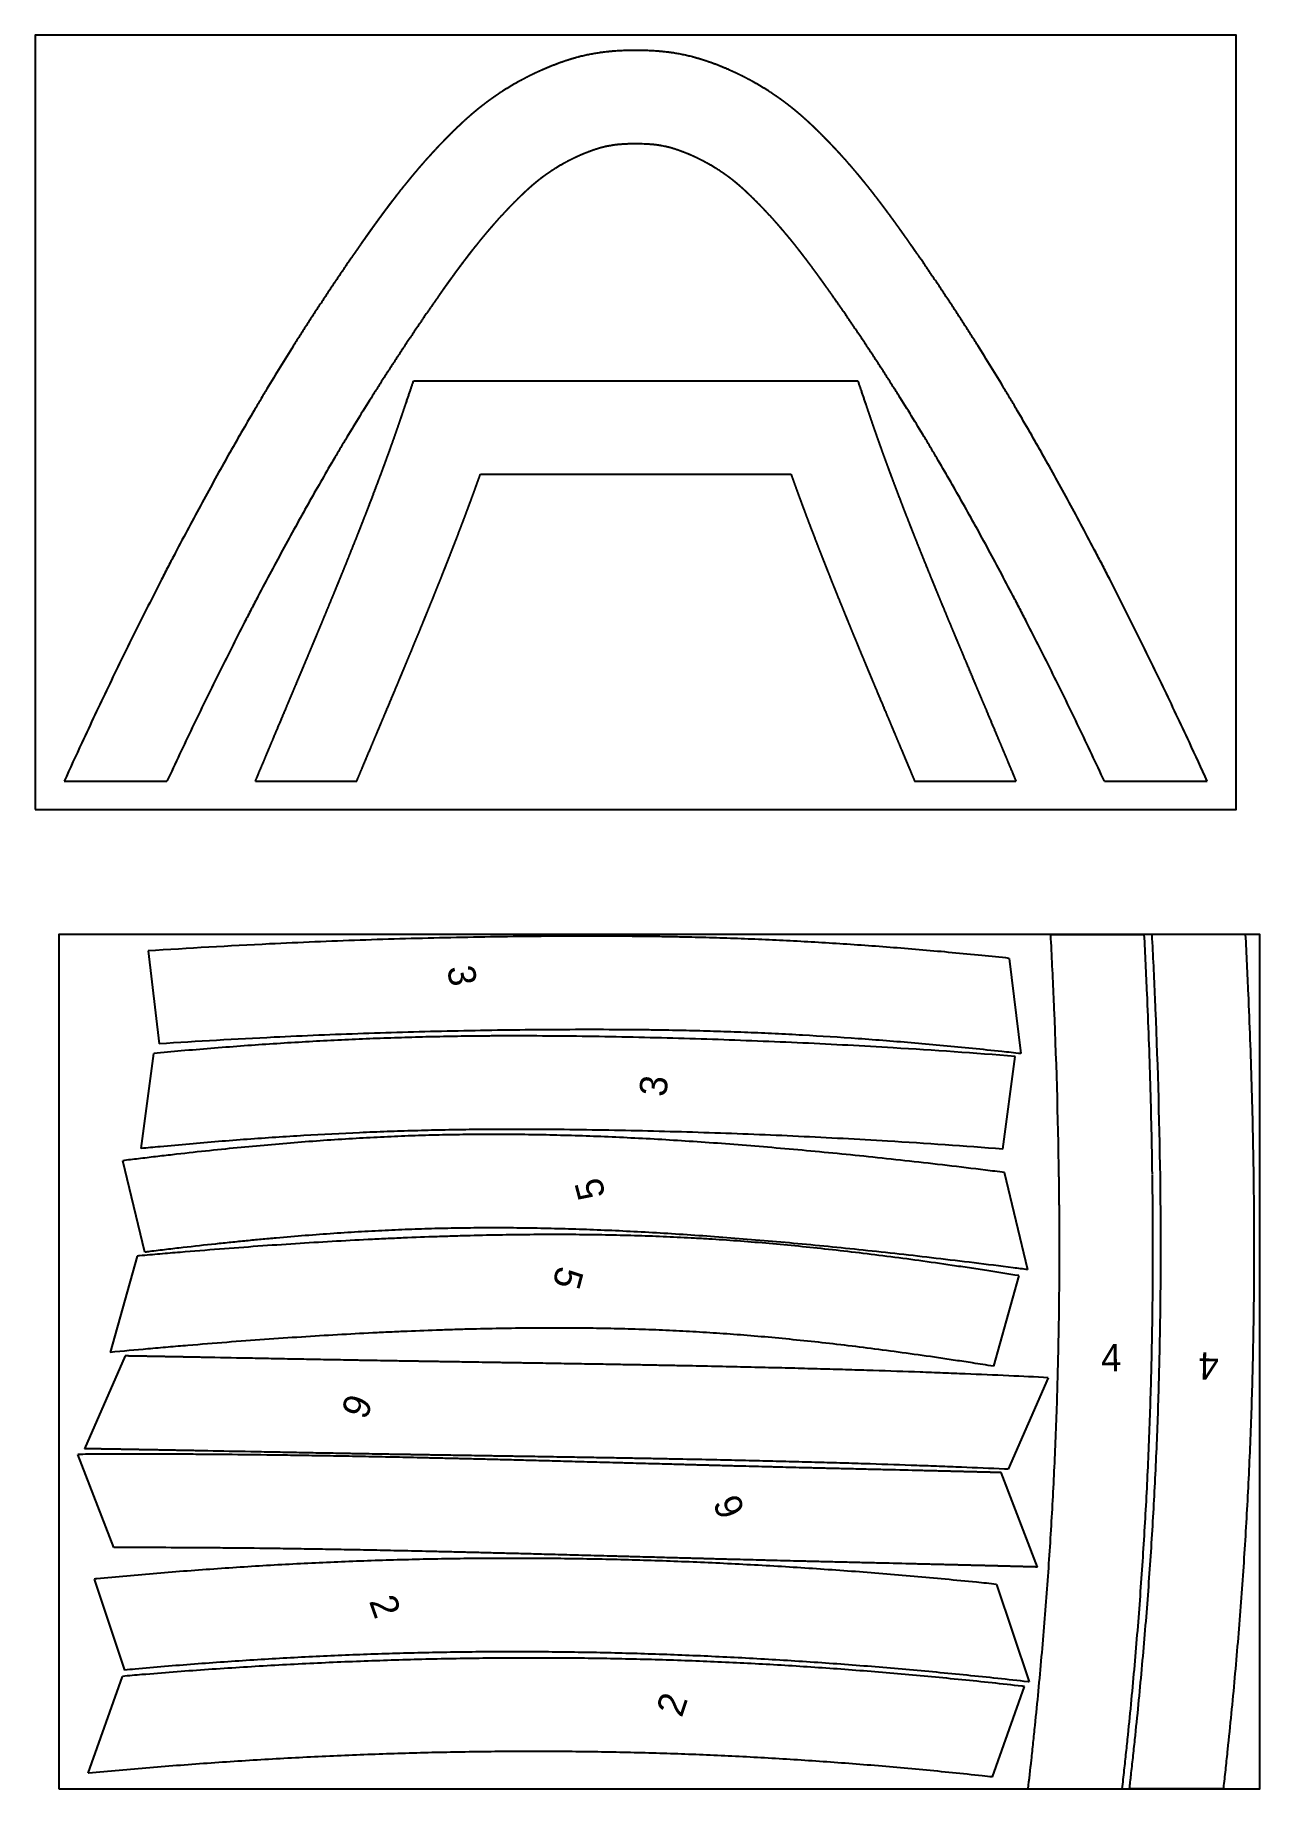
# Model space of a CAD drawing. Header units: inches. Extents: x -1514 to 1282, y -2074 to 286.
# Drawn here: x -20 to 25.8, y -918.7 to -853 of the extents above; entities that cross this region are included whole.
import ezdxf

# ---------------------------------------------------------------- set-up
doc = ezdxf.new("R2010")
doc.units = ezdxf.units.IN
doc.header["$LTSCALE"] = 0.1
doc.header["$MEASUREMENT"] = 0
doc.layers.add('pic', color=1, linetype='Continuous')

msp = doc.modelspace()

# ---------------------------------------------------------------- texts
at = {"color": 3}
for s, rotation, p in [('3', 277.8554182, (-4.59968, -887.93761)), ('3', 83.461156, (3.59893, -892.81448)), ('5', 104.6090856, (1.33981, -896.4907)), ('5', 255.3564288, (-0.46926, -899.08162)), ('4', 1, (19.902, -903.07954)), ('4', 179, (24.31114, -902.36286)), ('6', 247.3271119, (-8.30405, -903.82711)), ('6', 112.1931571, (6.57486, -908.30698)), ('2', 289.4351338, (-7.53752, -911.67612)), ('2', 71.5829328, (4.18642, -916.06558))]:
    msp.add_text(s, height=1.0274, rotation=rotation, dxfattribs=at).set_placement(p)

# ---------------------------------------------------------------- linework, layer by layer
at = {"color": 7, "linetype": 'Continuous', "lineweight": 25}
for p, q in [((-3.35546, -869.46911), (8.27769, -869.46911)), ((2.45432, -886.77998), (2.32427, -886.77894)), ((-1.4525, -890.5093), (-1.58243, -890.50879)), ((2.42432, -890.27985), (2.29709, -890.27883)), ((-1.46707, -894.00927), (-1.59439, -894.00877)), ((18.31833, -895.76693), (18.31813, -895.75309))]:
    msp.add_line(p, q, dxfattribs=at)
for p, q in [((-18.94983, -880.97222), (-15.09884, -880.97222)), ((-11.78481, -880.97222), (-7.99056, -880.97222)), ((12.91285, -880.97222), (16.7071, -880.97222)), ((20.02109, -880.97222), (23.87209, -880.97222)), ((18.00823, -886.70936), (21.51321, -886.70936)), ((25.29682, -886.70936), (21.79186, -886.70936)), ((-15.80816, -887.32644), (-15.38979, -890.80634)), ((16.45552, -887.60298), (16.88435, -891.16988)), ((-16.06392, -894.72626), (-15.59258, -891.16473)), ((16.21226, -894.74772), (16.6721, -891.27303)), ((-15.92779, -898.60646), (-16.75672, -895.18245)), ((17.1558, -899.26407), (16.27426, -895.62272)), ((-16.21634, -898.75362), (-17.22661, -902.36138)), ((16.80944, -899.48629), (15.85947, -902.87872)), ((16.80944, -899.48629), (15.85947, -902.87872)), ((-16.66615, -902.49343), (-18.1896, -905.9684)), ((17.91687, -903.30796), (16.41258, -906.73923)), ((-17.08575, -909.67327), (-18.44017, -906.18013)), ((17.51737, -910.40024), (16.1457, -906.86261)), ((-17.82004, -910.85022), (-16.68395, -914.25844)), ((15.977, -911.04833), (17.1948, -914.7017)), ((-18.04923, -918.12477), (-16.769, -914.49281)), ((15.83216, -918.26213), (17.02648, -914.87388)), ((17.1635, -918.70936), (20.68642, -918.70936)), ((24.47004, -918.70936), (20.94711, -918.70936))]:
    msp.add_line(p, q)
msp.add_lwpolyline([(-5.85543, -865.96911), (10.77775, -865.96911)], dxfattribs=at)
for points, degree, knots in [([(0.11792, -853.9025), (0.11143, -853.90443), (0.09358, -853.90977), (0.06765, -853.91759), (0.01544, -853.93354), (-0.08866, -853.96626), (-0.29638, -854.03509), (-0.61768, -854.15254), (-0.93652, -854.28349), (-1.14035, -854.37406), (-1.25313, -854.42605), (-1.34378, -854.46886), (-1.43072, -854.51087), (-1.53919, -854.56447), (-1.73288, -854.6634), (-2.02957, -854.82507), (-2.3198, -854.99699), (-2.52369, -855.12535), (-2.68427, -855.23049), (-2.8465, -855.34105), (-3.00582, -855.45415), (-3.14326, -855.55572), (-3.24014, -855.62948), (-3.31773, -855.68977), (-3.39056, -855.74747), (-3.48206, -855.82129), (-3.60967, -855.92704), (-3.73693, -856.03613), (-3.81868, -856.10795), (-3.86389, -856.14813), (-3.90091, -856.1813), (-3.93279, -856.21006), (-3.9731, -856.24668), (-4.04579, -856.31336), (-4.15977, -856.41989), (-4.27503, -856.53014), (-4.34987, -856.60292), (-4.3915, -856.64372), (-4.4256, -856.67732), (-4.45576, -856.70718), (-4.4938, -856.74499), (-4.56212, -856.81334), (-4.66835, -856.92093), (-4.77448, -857.03019), (-4.85014, -857.10901), (-4.91108, -857.17301), (-4.96934, -857.23467), (-5.04237, -857.31255), (-5.17312, -857.45361), (-5.34601, -857.64441), (-5.48882, -857.80562), (-5.60241, -857.93578), (-5.7012, -858.05068), (-5.76448, -858.12509), (-5.79945, -858.16645), (-5.82787, -858.20018), (-5.85343, -858.23063), (-5.88586, -858.26939), (-5.9442, -858.33947), (-6.06135, -858.48163), (-6.21871, -858.67627), (-6.35087, -858.84277), (-6.45717, -858.97828), (-6.55069, -859.09889), (-6.61104, -859.17738), (-6.64132, -859.21691), (-6.65807, -859.23883), (-6.67189, -859.25694), (-6.6833, -859.27191), (-6.69796, -859.29117), (-6.72429, -859.32581), (-6.77724, -859.39571), (-6.86029, -859.50608), (-6.95632, -859.63478), (-7.05348, -859.76606), (-7.15176, -859.89992), (-7.2512, -860.03638), (-7.33922, -860.15808), (-7.39628, -860.23738), (-7.42498, -860.27738), (-7.44085, -860.29952), (-7.45407, -860.31799), (-7.46416, -860.33209), (-7.47748, -860.35073), (-7.50137, -860.38418), (-7.53894, -860.43691), (-7.58239, -860.49806), (-7.63737, -860.57565), (-7.71572, -860.68669), (-7.83034, -860.84993), (-8.04392, -861.15632), (-8.19611, -861.37742)], 2, [-0.00072252, -0.00072252, -0.00072252, 0.00074356, 0.00220964, 0.0051418, 0.01100613, 0.02273477, 0.04619205, 0.07746842, 0.10092571, 0.11265435, 0.12047344, 0.12829254, 0.13611163, 0.14784027, 0.17129755, 0.20257393, 0.22603121, 0.2416694, 0.25730759, 0.27294577, 0.28858396, 0.3003126, 0.3081317, 0.31595079, 0.32376989, 0.33549853, 0.35113671, 0.36286536, 0.36872968, 0.37263922, 0.37654877, 0.38045832, 0.38632264, 0.39805128, 0.41368947, 0.42541811, 0.43128243, 0.43519198, 0.43910152, 0.44301107, 0.44887539, 0.46060403, 0.47624222, 0.48797086, 0.49578995, 0.50360905, 0.51142814, 0.52315678, 0.54661406, 0.57007135, 0.58570953, 0.60134772, 0.61307636, 0.61894068, 0.62285023, 0.62675978, 0.63066933, 0.63653365, 0.64826229, 0.67171957, 0.69517685, 0.71081504, 0.72645323, 0.73818187, 0.74404619, 0.74697835, 0.74893312, 0.7508879, 0.75284267, 0.75577483, 0.76163915, 0.77336779, 0.78900598, 0.80464417, 0.82028236, 0.83592054, 0.85155873, 0.86328737, 0.86915169, 0.87208385, 0.87403863, 0.8759934, 0.87794817, 0.88088033, 0.88674465, 0.89456375, 0.90238284, 0.91411148, 0.92974967, 0.95320695, 1.00012152, 1.00012152, 1.00012152]), ([(1.5277, -853.63761), (1.52606, -853.63777), (1.52299, -853.63805), (1.51521, -853.63878), (1.5024, -853.63999), (1.47633, -853.6425), (1.42498, -853.64761), (1.35244, -853.65535), (1.28138, -853.66367), (1.22455, -853.67082), (1.18344, -853.67624), (1.13771, -853.68257), (1.07842, -853.69114), (0.97393, -853.70722), (0.8267, -853.7326), (0.64537, -853.76849), (0.49793, -853.80161), (0.39249, -853.82752), (0.33096, -853.84333), (0.27473, -853.85819), (0.21876, -853.87361), (0.16791, -853.88806), (0.14267, -853.89532), (0.12715, -853.89982), (0.12114, -853.90157), (0.11792, -853.9025)], 3, [-0.00256224, -0.00256224, -0.00256224, -0.00256224, 0.00137667, 0.00531558, 0.0131934, 0.02894904, 0.06046033, 0.1234829, 0.18650547, 0.21801676, 0.24952804, 0.28103933, 0.31255061, 0.37557318, 0.50161833, 0.62766347, 0.75370861, 0.81673118, 0.84824247, 0.87975376, 0.94277633, 0.97428761, 0.99004326, 0.99792108, 1.0057989, 1.0057989, 1.0057989, 1.0057989]), ([(3.39409, -853.6376), (3.39186, -853.6374), (3.38769, -853.63702), (3.37697, -853.63607), (3.35935, -853.63452), (3.32342, -853.63146), (3.25249, -853.6258), (3.11167, -853.61601), (2.837, -853.60223), (2.57116, -853.59783), (2.3499, -853.59878), (2.19925, -853.60075), (2.00733, -853.60606), (1.81001, -853.61597), (1.66933, -853.62578), (1.5982, -853.63147), (1.56265, -853.63451), (1.54459, -853.6361), (1.53589, -853.63687), (1.53037, -853.63737), (1.52868, -853.63752), (1.5277, -853.63761)], 3, [-0.0000823108, -0.0000823108, -0.0000823108, -0.0000823108, 0.0000672165, 0.0002167438, 0.0005157983, 0.0011139075, 0.0023101257, 0.0047025622, 0.0094874352, 0.0190571811, 0.0214496176, 0.0238420541, 0.0286269271, 0.0334118, 0.0358042365, 0.0370004548, 0.0375985639, 0.0378976185, 0.0380471457, 0.0381219094, 0.038196673, 0.038196673, 0.038196673, 0.038196673]), ([(4.80217, -853.90188), (4.79876, -853.90089), (4.79227, -853.89901), (4.77674, -853.89452), (4.75133, -853.88722), (4.71576, -853.8771), (4.67454, -853.86559), (4.63502, -853.85482), (4.59, -853.84292), (4.53064, -853.82763), (4.42577, -853.80173), (4.27652, -853.76804), (4.09396, -853.73186), (3.94633, -853.70655), (3.84109, -853.69051), (3.7814, -853.68197), (3.7351, -853.67563), (3.69468, -853.67036), (3.63837, -853.66333), (3.56801, -853.65516), (3.49605, -853.64752), (3.44508, -853.64245), (3.41918, -853.63996), (3.40646, -853.63876), (3.39872, -853.63803), (3.3957, -853.63775), (3.39409, -853.6376)], 3, [-0.00557581, -0.00557581, -0.00557581, -0.00557581, 0.00230206, 0.01017994, 0.02593569, 0.05744719, 0.08895869, 0.12047019, 0.1519817, 0.1834932, 0.2465162, 0.37256221, 0.49860822, 0.62465422, 0.68767723, 0.71918873, 0.75070023, 0.78221173, 0.81372324, 0.87674624, 0.93976924, 0.97128075, 0.9870365, 0.99491437, 0.99885331, 1.00279225, 1.00279225, 1.00279225, 1.00279225]), ([(13.11836, -861.37744), (12.96652, -861.15683), (12.75304, -860.85058), (12.63836, -860.68724), (12.5487, -860.56019), (12.47205, -860.45216), (12.42362, -860.38419), (12.39967, -860.35065), (12.38631, -860.33196), (12.37618, -860.31781), (12.36295, -860.29933), (12.34708, -860.27718), (12.31837, -860.23718), (12.2613, -860.15786), (12.17326, -860.03615), (12.07382, -859.89967), (11.97551, -859.76579), (11.87835, -859.6345), (11.78231, -859.50578), (11.69924, -859.3954), (11.64629, -859.3255), (11.61996, -859.29086), (11.6053, -859.2716), (11.59388, -859.25661), (11.58005, -859.2385), (11.56329, -859.21657), (11.533, -859.17701), (11.47262, -859.09849), (11.37906, -858.97784), (11.27273, -858.8423), (11.14054, -858.67576), (10.98317, -858.48112), (10.86602, -858.33898), (10.80769, -858.26891), (10.77527, -858.23017), (10.7497, -858.19971), (10.72128, -858.16598), (10.6863, -858.12461), (10.62301, -858.05019), (10.5242, -857.93528), (10.41059, -857.80511), (10.26776, -857.64389), (10.09487, -857.45309), (9.96411, -857.31203), (9.89108, -857.23416), (9.83283, -857.1725), (9.77182, -857.10843), (9.69611, -857.02956), (9.58993, -856.92026), (9.48369, -856.81266), (9.41536, -856.74433), (9.37734, -856.70653), (9.34717, -856.67668), (9.31303, -856.64304), (9.27137, -856.60221), (9.19647, -856.5294), (9.08118, -856.41912), (8.96721, -856.31261), (8.89454, -856.24596), (8.85426, -856.20938), (8.82238, -856.18062), (8.78534, -856.14743), (8.74011, -856.10724), (8.65832, -856.03541), (8.53102, -855.9263), (8.4034, -855.82055), (8.31189, -855.74675), (8.23905, -855.68905), (8.16144, -855.62877), (8.06454, -855.55501), (7.92708, -855.45345), (7.76774, -855.34037), (7.60551, -855.22983), (7.44489, -855.12468), (7.24095, -854.99633), (6.95066, -854.82442), (6.65391, -854.66277), (6.46018, -854.56385), (6.35169, -854.51026), (6.26474, -854.46826), (6.17394, -854.42539), (6.06102, -854.37335), (5.85696, -854.28271), (5.53787, -854.15171), (5.21644, -854.03429), (5.00868, -853.96552), (4.90458, -853.93285), (4.85237, -853.91692), (4.82644, -853.90912), (4.80858, -853.90379), (4.80217, -853.90188)], 2, [-0.00011589, -0.00011589, -0.00011589, 0.04679938, 0.07025701, 0.08589544, 0.10153386, 0.11326267, 0.11912708, 0.12205929, 0.12401409, 0.12596889, 0.12792369, 0.1308559, 0.13672031, 0.14844912, 0.16408755, 0.17972597, 0.19536439, 0.21100281, 0.22664123, 0.23837005, 0.24423446, 0.24716666, 0.24912146, 0.25107627, 0.25303107, 0.25596327, 0.26182768, 0.2735565, 0.28919492, 0.30483334, 0.32829098, 0.35174861, 0.36347743, 0.36934183, 0.37325144, 0.37716104, 0.38107065, 0.38693506, 0.39866387, 0.4143023, 0.42994072, 0.45339835, 0.47685598, 0.4885848, 0.49640401, 0.50422322, 0.51204243, 0.52377125, 0.53940967, 0.55113849, 0.5570029, 0.5609125, 0.56482211, 0.56873171, 0.57459612, 0.58632494, 0.60196336, 0.61369218, 0.61955658, 0.62346619, 0.6273758, 0.6312854, 0.63714981, 0.64887863, 0.66451705, 0.67624586, 0.68406508, 0.69188429, 0.6997035, 0.71143231, 0.72707074, 0.74270916, 0.75834758, 0.773986, 0.79744363, 0.82872048, 0.85217811, 0.86390693, 0.87172614, 0.87954535, 0.88736456, 0.89909338, 0.92255101, 0.95382785, 0.97728549, 0.9890143, 0.99487871, 0.99781092, 0.99927702, 1.00074312, 1.00074312, 1.00074312]), ([(1.84763, -857.12296), (1.82877, -857.12473), (1.78993, -857.12853), (1.73854, -857.13406), (1.69975, -857.13862), (1.67076, -857.14228), (1.65231, -857.14472), (1.62753, -857.14815), (1.59683, -857.15259), (1.54215, -857.16099), (1.48144, -857.17144), (1.41878, -857.18339), (1.37324, -857.19268), (1.32867, -857.20234), (1.28502, -857.21239), (1.24879, -857.22124), (1.22414, -857.22751), (1.20811, -857.23169), (1.19828, -857.23429), (1.18211, -857.23864), (1.16002, -857.24474), (1.13501, -857.2518), (1.11558, -857.25738), (1.10622, -857.26009)], 3, [0.002383545, 0.002383545, 0.002383545, 0.002383545, 0.064401766, 0.126419988, 0.188438209, 0.219447319, 0.25045643, 0.28146554, 0.312474651, 0.374492872, 0.498529314, 0.560547535, 0.622565756, 0.684583977, 0.746602198, 0.808620419, 0.83962953, 0.855134085, 0.87063864, 0.901647751, 0.932656861, 0.963665972, 0.994675082, 0.994675082, 0.994675082, 0.994675082]), ([(3.0744, -857.12297), (3.02562, -857.1186), (2.92916, -857.11135), (2.72619, -857.10117), (2.51552, -857.09755), (2.29967, -857.09938), (2.14456, -857.10367), (1.99304, -857.11128), (1.89641, -857.11858), (1.84763, -857.12296)], 3, [0.0000781715, 0.0000781715, 0.0000781715, 0.0000781715, 0.0048245819, 0.0095709923, 0.0190638131, 0.0238102235, 0.0285566339, 0.0333030443, 0.0380494547, 0.0380494547, 0.0380494547, 0.0380494547]), ([(3.81575, -857.26003), (3.80554, -857.25708), (3.78394, -857.25087), (3.75856, -857.2437), (3.74109, -857.23886), (3.73204, -857.2364), (3.72765, -857.23522), (3.72621, -857.23483), (3.71962, -857.23308), (3.71169, -857.23098), (3.69643, -857.227), (3.67819, -857.22233), (3.65645, -857.21692), (3.62777, -857.20998), (3.59127, -857.20154), (3.53248, -857.18873), (3.47108, -857.17662), (3.41252, -857.16621), (3.36688, -857.15867), (3.32828, -857.15279), (3.30051, -857.14881), (3.28494, -857.14665), (3.27202, -857.1449), (3.26296, -857.1437), (3.24897, -857.14189), (3.22397, -857.13876), (3.18443, -857.13414), (3.13266, -857.1286), (3.09344, -857.12476), (3.0744, -857.12297)], 3, [0.004946975, 0.004946975, 0.004946975, 0.004946975, 0.035961739, 0.066976503, 0.097991267, 0.113498649, 0.12125234, 0.125129186, 0.129006031, 0.144513413, 0.160020795, 0.191035559, 0.222050324, 0.253065088, 0.315094616, 0.377124144, 0.5011832, 0.563212728, 0.625242256, 0.687271784, 0.718286549, 0.733793931, 0.749301313, 0.764808695, 0.780316077, 0.811330841, 0.873360369, 0.935389897, 0.997419425, 0.997419425, 0.997419425, 0.997419425]), ([(1.10622, -857.26009), (0.93397, -857.31156), (0.63959, -857.41967), (0.42997, -857.50612), (0.27856, -857.57365), (0.15551, -857.63129), (0.03802, -857.68892), (-0.1078, -857.76363), (-0.36497, -857.90422), (-0.69495, -858.10827), (-0.93338, -858.27449), (-1.0617, -858.36954), (-1.15058, -858.43808), (-1.21047, -858.48563), (-1.27169, -858.53511), (-1.35886, -858.60748), (-1.44811, -858.68412), (-1.50646, -858.73546), (-1.5391, -858.76451), (-1.56556, -858.78826), (-1.58845, -858.80894), (-1.61819, -858.836), (-1.67237, -858.88575), (-1.7594, -858.96717), (-1.84985, -859.05379), (-1.90964, -859.11198), (-1.94325, -859.14496), (-1.9706, -859.17193), (-1.99532, -859.19642), (-2.02681, -859.22775), (-2.08343, -859.28442), (-2.17186, -859.37404), (-2.2732, -859.47843), (-2.37578, -859.58581), (-2.47352, -859.68972), (-2.59614, -859.82207), (-2.76655, -860.01022), (-2.93562, -860.20259), (-3.04362, -860.32825), (-3.09747, -860.39161), (-3.12728, -860.42688), (-3.15139, -860.45551), (-3.17307, -860.48134), (-3.20078, -860.51447), (-3.25073, -860.5745), (-3.35164, -860.69697), (-3.48859, -860.86641), (-3.60471, -861.01273), (-3.69865, -861.13251), (-3.78174, -861.23968), (-3.83565, -861.30979), (-3.86558, -861.34888), (-3.89021, -861.38115), (-3.91057, -861.40787), (-3.93705, -861.44272), (-3.98476, -861.50571), (-4.06006, -861.60579), (-4.14759, -861.7231), (-4.23661, -861.84339), (-4.3271, -861.96664), (-4.41905, -862.09284), (-4.50079, -862.20585), (-4.55393, -862.2797), (-4.5807, -862.317), (-4.5955, -862.33766), (-4.60788, -862.35494), (-4.61723, -862.36802), (-4.62963, -862.38535), (-4.65186, -862.41649), (-4.69695, -862.47977), (-4.76866, -862.58084), (-4.85308, -862.70047), (-4.96165, -862.8551), (-5.16525, -863.14715), (-5.31179, -863.36002)], 2, [0.000675816, 0.000675816, 0.000675816, 0.047514806, 0.0787408, 0.102160295, 0.117773292, 0.133386289, 0.148999286, 0.172418781, 0.219257772, 0.266096762, 0.289516258, 0.305129255, 0.316839002, 0.324645501, 0.336355248, 0.351968245, 0.363677993, 0.369532867, 0.373436116, 0.377339365, 0.381242614, 0.387097488, 0.398807236, 0.414420233, 0.42612998, 0.431984854, 0.435888103, 0.439791353, 0.443694602, 0.449549476, 0.461259223, 0.47687222, 0.492485217, 0.508098214, 0.523711211, 0.547130706, 0.5783567, 0.601776195, 0.613485943, 0.619340816, 0.623244066, 0.627147315, 0.631050564, 0.636905438, 0.648615186, 0.672034681, 0.695454176, 0.711067173, 0.72668017, 0.738389918, 0.744244791, 0.748148041, 0.75205129, 0.755954539, 0.761809413, 0.77351916, 0.789132157, 0.804745154, 0.820358151, 0.835971148, 0.851584145, 0.863293892, 0.869148766, 0.872076203, 0.874027828, 0.875979452, 0.877931077, 0.880858514, 0.886713388, 0.898423135, 0.914036132, 0.929649129, 0.953068624, 0.999907615, 0.999907615, 0.999907615]), ([(10.23401, -863.36), (10.08786, -863.14768), (9.88441, -862.85583), (9.7758, -862.70114), (9.69128, -862.58136), (9.61941, -862.48007), (9.57419, -862.41662), (9.55189, -862.38538), (9.53945, -862.368), (9.53006, -862.35486), (9.51769, -862.33759), (9.50288, -862.31693), (9.47611, -862.27962), (9.42297, -862.20575), (9.34121, -862.09273), (9.24925, -861.96652), (9.15875, -861.84326), (9.06972, -861.72296), (8.98219, -861.60563), (8.90688, -861.50555), (8.85917, -861.44256), (8.83268, -861.40771), (8.81233, -861.381), (8.78769, -861.34872), (8.75774, -861.3096), (8.7038, -861.23946), (8.62068, -861.13225), (8.5267, -861.01243), (8.41057, -860.86608), (8.27362, -860.69666), (8.17274, -860.57423), (8.12281, -860.51423), (8.09511, -860.48111), (8.07345, -860.4553), (8.04933, -860.42667), (8.01951, -860.39139), (7.96563, -860.32801), (7.8576, -860.20232), (7.68849, -860.00991), (7.51807, -859.82174), (7.39544, -859.68939), (7.29772, -859.5855), (7.19503, -859.47802), (7.09367, -859.37361), (7.00526, -859.28401), (6.94869, -859.22739), (6.91722, -859.19609), (6.89255, -859.17165), (6.86514, -859.14463), (6.83148, -859.11161), (6.77161, -859.05334), (6.6811, -858.96667), (6.59409, -858.88528), (6.53998, -858.83559), (6.51027, -858.80857), (6.48744, -858.78795), (6.46096, -858.76418), (6.42829, -858.73511), (6.3699, -858.68374), (6.28061, -858.60708), (6.19345, -858.53473), (6.13227, -858.48528), (6.07244, -858.43779), (5.98349, -858.36921), (5.85513, -858.27415), (5.6167, -858.10795), (5.28664, -857.90389), (5.02945, -857.76333), (4.88361, -857.68862), (4.76617, -857.63103), (4.64274, -857.57322), (4.49107, -857.5056), (4.28132, -857.41912), (3.98729, -857.31119), (3.81575, -857.26003)], 2, [0.00008814, 0.00008814, 0.00008814, 0.046926783, 0.070346104, 0.085958985, 0.101571866, 0.113281526, 0.119136357, 0.122063772, 0.124015382, 0.125966992, 0.127918602, 0.130846017, 0.136700848, 0.148410508, 0.164023389, 0.17963627, 0.195249151, 0.210862032, 0.226474913, 0.238184573, 0.244039404, 0.247942624, 0.251845844, 0.255749064, 0.261603895, 0.273313555, 0.288926436, 0.304539317, 0.327958638, 0.35137796, 0.36308762, 0.368942451, 0.372845671, 0.376748891, 0.380652111, 0.386506942, 0.398216602, 0.421635924, 0.452861685, 0.476281007, 0.491893888, 0.507506768, 0.523119649, 0.53873253, 0.550442191, 0.556297021, 0.560200241, 0.564103462, 0.568006682, 0.573861512, 0.585571173, 0.601184054, 0.612893714, 0.618748545, 0.622651765, 0.626554985, 0.630458205, 0.636313036, 0.648022696, 0.663635577, 0.675345238, 0.683151678, 0.694861339, 0.71047422, 0.733893541, 0.780732184, 0.827570826, 0.850990148, 0.866603028, 0.882215909, 0.89782879, 0.921248112, 0.952473873, 0.999312516, 0.999312516, 0.999312516]), ([(-8.19611, -861.37742), (-8.2135, -861.40276), (-8.24893, -861.4544), (-8.3145, -861.55007), (-8.39004, -861.66049), (-8.47009, -861.77786), (-8.56025, -861.9106), (-8.67146, -862.07498), (-8.80364, -862.27139), (-8.93476, -862.46727), (-9.06568, -862.66388), (-9.1962, -862.86094), (-9.36987, -863.12456), (-9.58611, -863.45542), (-9.8439, -863.85406), (-10.09998, -864.25434), (-10.439, -864.78994), (-10.85843, -865.46339), (-11.26982, -866.13837), (-11.59444, -866.67986), (-11.91528, -867.22099), (-12.31699, -867.90994), (-12.80042, -868.75723), (-13.28673, -869.62762), (-13.78063, -870.5293), (-14.28115, -871.46054), (-14.70369, -872.26099), (-15.04582, -872.91756), (-15.38671, -873.57747), (-15.80978, -874.4072), (-16.31284, -875.41115), (-16.8111, -876.42303), (-17.46965, -877.78388), (-18.18315, -879.296), (-18.73028, -880.48831), (-18.94983, -880.97222)], 3, [-0.000014202, -0.000014202, -0.000014202, -0.000014202, 0.000962388, 0.001938977, 0.003892156, 0.005845334, 0.007798513, 0.01170487, 0.015611228, 0.019517585, 0.023423942, 0.027330299, 0.031236657, 0.039049371, 0.046862086, 0.0546748, 0.062487515, 0.078112944, 0.093738373, 0.101551088, 0.109363802, 0.124989232, 0.140614661, 0.15624009, 0.171865519, 0.187490948, 0.203116377, 0.210929092, 0.218741807, 0.234367236, 0.249992665, 0.265618094, 0.281243523, 0.312494381, 0.33370251, 0.33370251, 0.33370251, 0.33370251]), ([(23.87209, -880.97222), (23.65004, -880.48279), (23.10039, -879.28514), (22.38446, -877.76828), (21.72606, -876.40808), (21.22791, -875.3967), (20.72502, -874.39334), (20.30215, -873.56418), (19.9614, -872.90472), (19.61954, -872.24883), (19.19739, -871.44928), (18.69734, -870.51912), (18.20393, -869.61853), (17.71815, -868.74926), (17.23518, -867.90295), (16.8339, -867.21485), (16.51335, -866.67429), (16.18901, -866.13335), (15.778, -865.45908), (15.35897, -864.78634), (15.02031, -864.25135), (14.7645, -863.85154), (14.50701, -863.45337), (14.29103, -863.12293), (14.11753, -862.85958), (13.98709, -862.66264), (13.8564, -862.46637), (13.72548, -862.2708), (13.61513, -862.10683), (13.52514, -861.97366), (13.45807, -861.87464), (13.38393, -861.7656), (13.30291, -861.64683), (13.22937, -861.53934), (13.16728, -861.44874), (13.13453, -861.401), (13.11836, -861.37744)], 3, [0.666053457, 0.666053457, 0.666053457, 0.666053457, 0.687506285, 0.718757123, 0.734382542, 0.750007961, 0.76563338, 0.781258799, 0.789071509, 0.796884218, 0.812509637, 0.828135056, 0.843760475, 0.859385894, 0.875011313, 0.890636732, 0.898449442, 0.906262151, 0.92188757, 0.937512989, 0.945325699, 0.953138408, 0.960951118, 0.968763827, 0.972670182, 0.976576537, 0.980482892, 0.984389246, 0.988295601, 0.990248779, 0.992201956, 0.994155133, 0.996108311, 0.998061488, 0.999038077, 1.000014665, 1.000014665, 1.000014665, 1.000014665]), ([(-5.31179, -863.36002), (-5.32044, -863.37263), (-5.33791, -863.39808), (-5.37147, -863.44702), (-5.41178, -863.50583), (-5.45722, -863.57221), (-5.51396, -863.65521), (-5.57782, -863.74885), (-5.66322, -863.8746), (-5.77122, -864.03423), (-5.89827, -864.22301), (-6.02467, -864.41184), (-6.15078, -864.60125), (-6.27657, -864.79117), (-6.44398, -865.04529), (-6.65243, -865.36424), (-6.90095, -865.74858), (-7.14787, -866.13452), (-7.47472, -866.65093), (-7.87925, -867.30047), (-8.27587, -867.95124), (-8.58879, -868.47322), (-8.8979, -868.99459), (-9.28551, -869.65938), (-9.75295, -870.47863), (-10.2244, -871.32245), (-10.70457, -872.19907), (-11.19233, -873.10657), (-11.60498, -873.88829), (-11.93956, -874.53039), (-12.2728, -875.17549), (-12.68653, -875.98692), (-13.17863, -876.96901), (-13.66612, -877.95902), (-14.3063, -879.28193), (-14.78321, -880.29238), (-15.09884, -880.97222)], 3, [0.000010752, 0.000010752, 0.000010752, 0.000010752, 0.000499024, 0.000987295, 0.001963837, 0.002940379, 0.003916921, 0.005870006, 0.00782309, 0.011729259, 0.015635428, 0.019541597, 0.023447766, 0.027353935, 0.031260104, 0.039072442, 0.04688478, 0.054697117, 0.062509455, 0.078134131, 0.093758807, 0.101571145, 0.109383482, 0.125008158, 0.140632834, 0.15625751, 0.171882185, 0.187506861, 0.203131537, 0.210943875, 0.218756213, 0.234380888, 0.250005564, 0.26563024, 0.281254915, 0.312045518, 0.312045518, 0.312045518, 0.312045518]), ([(20.02109, -880.97222), (19.70304, -880.28717), (19.22377, -879.27184), (18.58126, -877.94447), (18.09389, -876.95494), (17.60196, -875.97343), (17.18843, -875.16257), (16.85534, -874.51792), (16.52102, -873.87648), (16.10875, -873.09566), (15.62146, -872.18922), (15.14178, -871.31368), (14.67086, -870.47098), (14.20388, -869.65268), (13.81669, -868.98873), (13.50784, -868.46789), (13.1952, -867.94645), (12.79894, -867.29636), (12.3948, -866.64751), (12.06829, -866.13168), (11.82164, -865.74618), (11.57339, -865.3623), (11.3652, -865.04375), (11.19796, -864.7899), (11.07225, -864.6001), (10.94632, -864.41097), (10.82019, -864.22254), (10.71401, -864.06477), (10.62714, -863.93621), (10.56266, -863.84101), (10.49235, -863.7376), (10.41407, -863.62284), (10.34258, -863.51834), (10.28195, -863.42986), (10.24985, -863.38307), (10.23401, -863.36)], 3, [0.687713545, 0.687713545, 0.687713545, 0.687713545, 0.71874459, 0.734369273, 0.749993956, 0.76561864, 0.781243323, 0.789055664, 0.796868006, 0.812492689, 0.828117372, 0.843742055, 0.859366738, 0.874991422, 0.890616105, 0.898428446, 0.906240788, 0.921865471, 0.937490154, 0.945302496, 0.953114837, 0.960927179, 0.968739521, 0.972645691, 0.976551862, 0.980458033, 0.984364204, 0.988270375, 0.99022346, 0.992176545, 0.994129631, 0.996082716, 0.998035801, 0.999012344, 0.999988887, 0.999988887, 0.999988887, 0.999988887]), ([(-11.78481, -880.97222), (-11.72385, -880.82632), (-11.58283, -880.48906), (-11.45147, -880.17521), (-11.36161, -879.96066), (-11.30479, -879.82508), (-11.2783, -879.76188), (-11.26728, -879.7356), (-11.26012, -879.71852), (-11.24105, -879.67304), (-11.20219, -879.5804), (-11.14024, -879.43274), (-11.04906, -879.21554), (-10.9103, -878.88522), (-10.72848, -878.45278), (-10.58064, -878.10138), (-10.50385, -877.9189), (-10.46039, -877.81566), (-10.42518, -877.73201), (-10.39411, -877.65821), (-10.37024, -877.60152), (-10.33739, -877.52349), (-10.25906, -877.33738), (-10.13632, -877.0456), (-10.0055, -876.73438), (-9.88417, -876.44547), (-9.7863, -876.2122), (-9.72085, -876.05605), (-9.67087, -875.93673), (-9.62922, -875.83722), (-9.60058, -875.76877), (-9.57827, -875.71541), (-9.55927, -875.66995), (-9.54598, -875.63814), (-9.5368, -875.61617), (-9.53098, -875.60223), (-9.52772, -875.59443), (-9.52531, -875.58866), (-9.52099, -875.57832), (-9.516, -875.56638), (-9.50692, -875.54461), (-9.49286, -875.51094), (-9.47285, -875.46297), (-9.44498, -875.39616), (-9.40547, -875.30135), (-9.35077, -875.16999), (-9.28919, -875.02193), (-9.2134, -874.83945), (-9.10977, -874.58941), (-8.99511, -874.31195), (-8.89808, -874.07645), (-8.83055, -873.91214), (-8.77747, -873.78277), (-8.73186, -873.6714), (-8.70293, -873.60067), (-8.68698, -873.56165), (-8.67661, -873.53627), (-8.67115, -873.52289), (-8.66628, -873.51096), (-8.65781, -873.49023), (-8.64078, -873.4485), (-8.60692, -873.36545), (-8.55463, -873.23701), (-8.49552, -873.09148), (-8.42243, -872.91111), (-8.32178, -872.66183), (-8.2093, -872.3819), (-8.09938, -872.10693), (-8.00543, -871.87066), (-7.93953, -871.70424), (-7.89395, -871.58881), (-7.86495, -871.51521), (-7.85044, -871.47836), (-7.84257, -871.45835), (-7.83326, -871.43468), (-7.82061, -871.40248), (-7.80247, -871.35627), (-7.76999, -871.27345), (-7.7199, -871.14537), (-7.64917, -870.9639), (-7.5519, -870.71298), (-7.41628, -870.3605), (-7.25955, -869.94833), (-7.1465, -869.64728), (-7.09115, -869.49889), (-7.06519, -869.42908), (-7.05468, -869.40076), (-7.04666, -869.37914), (-7.03162, -869.33858), (-7.00857, -869.2763), (-6.9758, -869.18751), (-6.9304, -869.06402), (-6.87921, -868.92408), (-6.82875, -868.78536), (-6.77892, -868.64764), (-6.73021, -868.51231), (-6.67976, -868.37127), (-6.61755, -868.19624), (-6.53138, -867.95145), (-6.44658, -867.70737), (-6.38674, -867.53342), (-6.34512, -867.41166), (-6.31577, -867.3253), (-6.28534, -867.23564), (-6.2309, -867.07526), (-6.1461, -866.82543), (-5.97654, -866.32592), (-5.85543, -865.96911)], 2, [0.16716749, 0.16716749, 0.16716749, 0.185667111, 0.210985518, 0.227864456, 0.24052366, 0.246853261, 0.249490595, 0.250545529, 0.25212793, 0.257402598, 0.265842067, 0.27850127, 0.295380208, 0.320698615, 0.346017022, 0.358676225, 0.365005827, 0.369225561, 0.373445296, 0.376610097, 0.378719964, 0.383994632, 0.396653835, 0.413532773, 0.430411711, 0.447290649, 0.459949853, 0.468389322, 0.476828791, 0.483158392, 0.487378127, 0.491597861, 0.494762662, 0.496872529, 0.49845493, 0.49924613, 0.499773597, 0.500301064, 0.50082853, 0.501619731, 0.503202131, 0.505311998, 0.508476799, 0.512696534, 0.519026135, 0.527465604, 0.535905073, 0.548564277, 0.565443215, 0.582322153, 0.594981356, 0.603420825, 0.611860294, 0.618189896, 0.621354697, 0.623464564, 0.624783231, 0.625310698, 0.626101898, 0.627684298, 0.630849099, 0.637178701, 0.64561817, 0.654057639, 0.666716842, 0.68359578, 0.700474718, 0.717353656, 0.730012859, 0.738452328, 0.74478193, 0.747946731, 0.749529131, 0.750584065, 0.752166465, 0.754276333, 0.757441134, 0.763770735, 0.772210204, 0.784869408, 0.801748346, 0.827066753, 0.852385159, 0.865044363, 0.871373965, 0.874011299, 0.875066232, 0.876648633, 0.879813434, 0.884033168, 0.89036277, 0.898802239, 0.907241708, 0.915681177, 0.924120646, 0.932560115, 0.940999584, 0.953658787, 0.970537725, 0.983196928, 0.991636397, 0.997965999, 1.002185733, 1.008515335, 1.021174539, 1.038053477, 1.080250821, 1.080250821, 1.080250821]), ([(10.77775, -865.96911), (10.90048, -866.33071), (11.07232, -866.83697), (11.15822, -867.09005), (11.21349, -867.25289), (11.24408, -867.34301), (11.2858, -867.46564), (11.36407, -867.69376), (11.46105, -867.97271), (11.54054, -868.19832), (11.58043, -868.31062), (11.59588, -868.35401), (11.61683, -868.41275), (11.66816, -868.55614), (11.74247, -868.76195), (11.80589, -868.93615), (11.85743, -869.07697), (11.90323, -869.20145), (11.93631, -869.29104), (11.95966, -869.3541), (11.97639, -869.3992), (11.99129, -869.43932), (12.01883, -869.51335), (12.0742, -869.6617), (12.16218, -869.89589), (12.26537, -870.16825), (12.37122, -870.44539), (12.47973, -870.72731), (12.577, -870.97815), (12.64773, -871.15956), (12.69781, -871.28756), (12.73031, -871.37042), (12.74837, -871.4164), (12.76322, -871.45416), (12.77602, -871.48671), (12.79208, -871.52749), (12.82111, -871.60115), (12.86669, -871.71655), (12.93261, -871.88296), (13.02656, -872.11918), (13.13648, -872.39409), (13.24895, -872.67395), (13.36397, -872.95873), (13.46683, -873.21223), (13.53402, -873.37725), (13.56791, -873.46034), (13.58486, -873.50187), (13.59444, -873.52532), (13.60208, -873.54405), (13.6133, -873.5715), (13.62925, -873.61051), (13.6582, -873.68128), (13.70383, -873.79268), (13.75693, -873.92209), (13.82449, -874.08644), (13.92154, -874.32198), (14.03621, -874.59944), (14.13985, -874.84946), (14.21563, -875.03191), (14.2772, -875.17994), (14.33189, -875.31127), (14.3714, -875.40604), (14.39926, -875.47285), (14.41926, -875.52077), (14.43337, -875.55457), (14.44229, -875.57595), (14.44767, -875.58882), (14.45066, -875.59598), (14.45526, -875.60701), (14.46176, -875.62257), (14.47099, -875.64466), (14.48435, -875.67662), (14.50344, -875.7223), (14.52585, -875.77588), (14.5546, -875.8446), (14.60834, -875.97299), (14.69813, -876.18726), (14.81016, -876.45429), (14.9316, -876.74344), (15.06244, -877.0547), (15.18512, -877.34633), (15.2634, -877.53231), (15.29619, -877.61021), (15.31535, -877.65572), (15.33302, -877.69769), (15.36397, -877.77121), (15.42053, -877.90558), (15.50549, -878.10746), (15.65277, -878.45752), (15.83411, -878.88884), (15.9727, -879.21876), (16.06387, -879.43594), (16.11967, -879.56894), (16.14987, -879.64095), (16.1707, -879.69062), (16.18524, -879.72528), (16.20049, -879.76166), (16.22879, -879.82919), (16.28557, -879.96467), (16.37554, -880.17948), (16.50695, -880.49346), (16.64709, -880.8286), (16.7071, -880.97222)], 2, [-0.079103755, -0.079103755, -0.079103755, -0.036950777, -0.020089585, -0.007443692, -0.001120745, 0.003094553, 0.013632797, 0.030493989, 0.04735518, 0.057893425, 0.061054898, 0.063162547, 0.068431669, 0.081077563, 0.093723456, 0.102154052, 0.110584647, 0.116907594, 0.121122892, 0.124284365, 0.126392014, 0.129553488, 0.135876434, 0.148522328, 0.165383519, 0.182244711, 0.199105902, 0.215967093, 0.228612987, 0.237043582, 0.243366529, 0.246528003, 0.248635652, 0.2507433, 0.252850949, 0.256012423, 0.262335369, 0.270765965, 0.283411859, 0.30027305, 0.317134241, 0.333995433, 0.350856624, 0.363502517, 0.369825464, 0.372986938, 0.374567674, 0.375621499, 0.377202235, 0.379309884, 0.382471358, 0.388794304, 0.3972249, 0.405655496, 0.418301389, 0.435162581, 0.452023772, 0.464669666, 0.473100261, 0.481530857, 0.487853804, 0.492069101, 0.495230575, 0.497338224, 0.49891896, 0.499709329, 0.500236241, 0.501026609, 0.502080434, 0.50366117, 0.505768819, 0.508930293, 0.513145591, 0.517360888, 0.523683835, 0.536329729, 0.55319092, 0.570052111, 0.586913303, 0.603774494, 0.616420388, 0.62168951, 0.623797159, 0.625904808, 0.628012457, 0.633281579, 0.641712175, 0.654358068, 0.679649855, 0.704941642, 0.721802833, 0.734448727, 0.740771674, 0.744986971, 0.748148445, 0.750256094, 0.753417567, 0.759740514, 0.772386407, 0.789247599, 0.814539386, 0.832741629, 0.832741629, 0.832741629]), ([(-7.99056, -880.97222), (-7.98417, -880.95698), (-7.94612, -880.86626), (-7.86889, -880.68226), (-7.7521, -880.40415), (-7.60028, -880.04289), (-7.46403, -879.71892), (-7.36412, -879.48145), (-7.29033, -879.3061), (-7.23753, -879.18067), (-7.20307, -879.0988), (-7.18372, -879.05284), (-7.16838, -879.01639), (-7.15157, -878.97647), (-7.13103, -878.92769), (-7.09435, -878.84054), (-7.03849, -878.70781), (-6.96092, -878.52343), (-6.82733, -878.20575), (-6.6653, -877.82003), (-6.54367, -877.53009), (-6.46478, -877.34183), (-6.41176, -877.21521), (-6.37621, -877.13024), (-6.35166, -877.07151), (-6.33245, -877.02557), (-6.31604, -876.98629), (-6.30567, -876.96147), (-6.30055, -876.9492), (-6.29768, -876.94234), (-6.29553, -876.93719), (-6.29174, -876.92811), (-6.28735, -876.91761), (-6.27936, -876.89847), (-6.26347, -876.86038), (-6.23884, -876.80135), (-6.21087, -876.73429), (-6.17613, -876.65093), (-6.12795, -876.53525), (-6.06001, -876.37191), (-5.96673, -876.14729), (-5.86293, -875.89673), (-5.76194, -875.65232), (-5.66375, -875.41406), (-5.58029, -875.21096), (-5.52199, -875.06876), (-5.48179, -874.97057), (-5.45624, -874.90808), (-5.44355, -874.87703), (-5.43648, -874.85974), (-5.43101, -874.84634), (-5.42408, -874.82937), (-5.41574, -874.80895), (-5.40066, -874.77199), (-5.37064, -874.69836), (-5.32423, -874.58439), (-5.25853, -874.42272), (-5.16778, -874.19875), (-5.06595, -873.9464), (-4.96601, -873.69765), (-4.86796, -873.45251), (-4.78381, -873.24117), (-4.72459, -873.09189), (-4.67768, -872.97338), (-4.63704, -872.87044), (-4.61114, -872.80471), (-4.59674, -872.76813), (-4.58555, -872.73969), (-4.57222, -872.70579), (-4.55606, -872.66465), (-4.52693, -872.59041), (-4.48198, -872.47563), (-4.4311, -872.34527), (-4.3681, -872.1834), (-4.2812, -871.95902), (-4.18384, -871.70601), (-4.08845, -871.45641), (-3.99501, -871.21022), (-3.91496, -870.99778), (-3.8587, -870.84763), (-3.81974, -870.74325), (-3.79492, -870.67656), (-3.78114, -870.63949), (-3.77035, -870.61041), (-3.75814, -870.5775), (-3.74323, -870.53724), (-3.7164, -870.4647), (-3.67504, -870.35251), (-3.61659, -870.19324), (-3.54762, -870.00398), (-3.49113, -869.84788), (-3.45475, -869.74687), (-3.43546, -869.69314), (-3.42108, -869.65304), (-3.38387, -869.54906), (-3.35546, -869.46911)], 2, [0.258802085, 0.258802085, 0.258802085, 0.261050351, 0.27208061, 0.286787621, 0.308848137, 0.330908654, 0.345615665, 0.356645923, 0.363999429, 0.369514558, 0.372272123, 0.374110499, 0.375948876, 0.377787252, 0.380544817, 0.386059946, 0.393413451, 0.40444371, 0.426504226, 0.448564743, 0.463271754, 0.474302012, 0.481655518, 0.487170647, 0.4908474, 0.494524152, 0.497281717, 0.498660499, 0.49934989, 0.499809484, 0.500269079, 0.500728673, 0.501418064, 0.502796846, 0.505554411, 0.509231163, 0.512907916, 0.518423045, 0.525776551, 0.536806809, 0.55151382, 0.566220831, 0.580927842, 0.595634854, 0.606665112, 0.614018617, 0.619533747, 0.622291311, 0.623670093, 0.624589282, 0.62550847, 0.626427658, 0.62780644, 0.630564005, 0.636079134, 0.64343264, 0.654462898, 0.669169909, 0.68387692, 0.698583931, 0.713290942, 0.724321201, 0.731674706, 0.739028212, 0.744543341, 0.747300905, 0.749139282, 0.750977658, 0.752816035, 0.755573599, 0.761088728, 0.768442234, 0.775795739, 0.786825998, 0.801533009, 0.81624002, 0.830947031, 0.845654042, 0.8566843, 0.864037806, 0.869552935, 0.8723105, 0.874148876, 0.875987252, 0.877825629, 0.880583193, 0.886098322, 0.893451828, 0.904482086, 0.915512345, 0.92286585, 0.927461791, 0.929300168, 0.932057732, 0.941249614, 0.941249614, 0.941249614]), ([(8.27769, -869.46911), (8.29486, -869.51742), (8.32753, -869.60895), (8.37725, -869.74772), (8.45605, -869.966), (8.53691, -870.18787), (8.59576, -870.34825), (8.63746, -870.46138), (8.66454, -870.53459), (8.6796, -870.57524), (8.69194, -870.60851), (8.70281, -870.63781), (8.71657, -870.67484), (8.74141, -870.74156), (8.78037, -870.84595), (8.83663, -870.99612), (8.91668, -871.20859), (9.01013, -871.4548), (9.10552, -871.7044), (9.20287, -871.95741), (9.28977, -872.18178), (9.35275, -872.34364), (9.40363, -872.47398), (9.44857, -872.58875), (9.4777, -872.66297), (9.49386, -872.70412), (9.50717, -872.73796), (9.51847, -872.7667), (9.53285, -872.80322), (9.55876, -872.86898), (9.5994, -872.97192), (9.64631, -873.09045), (9.70554, -873.23974), (9.78969, -873.4511), (9.88775, -873.69625), (9.98768, -873.945), (10.0895, -874.19735), (10.18025, -874.42131), (10.24595, -874.58298), (10.29234, -874.69691), (10.3224, -874.77063), (10.33906, -874.81144), (10.3529, -874.84533), (10.3639, -874.87228), (10.37806, -874.90693), (10.40359, -874.96937), (10.4438, -875.0676), (10.50211, -875.2098), (10.58557, -875.41292), (10.68376, -875.65118), (10.78475, -875.89559), (10.88854, -876.14614), (10.98182, -876.37075), (11.04975, -876.53407), (11.09792, -876.64974), (11.13266, -876.73309), (11.16063, -876.80015), (11.18525, -876.85917), (11.20115, -876.89725), (11.20913, -876.91637), (11.21353, -876.92692), (11.21816, -876.938), (11.2219, -876.94695), (11.22768, -876.96078), (11.23804, -876.9856), (11.2545, -877.02499), (11.27374, -877.07101), (11.29834, -877.12985), (11.33395, -877.21494), (11.38702, -877.34171), (11.46597, -877.53011), (11.58762, -877.8201), (11.74957, -878.20565), (11.88303, -878.523), (11.9605, -878.70715), (12.01628, -878.83969), (12.05291, -878.92672), (12.07342, -878.97542), (12.09019, -879.01527), (12.10554, -879.05172), (12.12483, -879.09754), (12.15922, -879.17923), (12.2119, -879.30439), (12.28556, -879.47942), (12.38533, -879.71656), (12.52148, -880.0403), (12.67338, -880.40173), (12.79037, -880.68034), (12.86781, -880.86485), (12.90622, -880.95642), (12.91285, -880.97222)], 2, [0.058635951, 0.058635951, 0.058635951, 0.064151701, 0.069667452, 0.080698952, 0.095407618, 0.106439119, 0.113793452, 0.119309202, 0.122067077, 0.12390566, 0.125744244, 0.127582827, 0.130340702, 0.135856452, 0.143210786, 0.154242286, 0.168950953, 0.183659619, 0.198368286, 0.213076953, 0.224108453, 0.231462787, 0.23881712, 0.24433287, 0.247090745, 0.248929328, 0.250767912, 0.252606495, 0.25536437, 0.26088012, 0.268234454, 0.275588787, 0.286620287, 0.301328954, 0.316037621, 0.330746288, 0.345454954, 0.356486455, 0.363840788, 0.369356538, 0.372114413, 0.373952996, 0.37579158, 0.377630163, 0.380388038, 0.385903788, 0.393258122, 0.404289622, 0.418998288, 0.433706955, 0.448415622, 0.463124289, 0.474155789, 0.481510122, 0.487025873, 0.490703039, 0.494380206, 0.497138081, 0.498517018, 0.499206487, 0.499666133, 0.500355602, 0.501274894, 0.502653831, 0.505411706, 0.509088873, 0.512766039, 0.51828179, 0.525636123, 0.536667623, 0.55137629, 0.57343929, 0.59550229, 0.60653379, 0.613888124, 0.619403874, 0.622161749, 0.624000332, 0.625838916, 0.627677499, 0.630435374, 0.635951124, 0.643305458, 0.654336958, 0.669045624, 0.691108625, 0.713171625, 0.727880292, 0.738911792, 0.741234828, 0.741234828, 0.741234828]), ([(18.31813, -895.75309), (18.28595, -893.52441), (18.19718, -890.50934), (18.05043, -887.49581), (18.00823, -886.70936)], 3, [0.000001055, 0.000001055, 0.000001055, 0.000001055, 0.250000791, 0.338312861, 0.338312861, 0.338312861, 0.338312861]), ([(21.81777, -895.70258), (21.80143, -894.57097), (21.75169, -892.30763), (21.64221, -889.31052), (21.55211, -887.44488), (21.51321, -886.70936)], 3, [0, 0, 0, 0, 0.125001617, 0.250003234, 0.331397162, 0.331397162, 0.331397162, 0.331397162]), ([(21.79186, -886.70936), (21.83428, -887.49983), (21.98112, -890.5173), (22.0699, -893.53764), (22.10195, -895.76686)], 3, [0.66157442, 0.66157442, 0.66157442, 0.66157442, 0.750385425, 1.0005139, 1.0005139, 1.0005139, 1.0005139]), ([(25.29682, -886.70936), (25.33595, -887.44925), (25.42621, -889.31923), (25.53578, -892.32123), (25.58533, -894.58561), (25.60161, -895.71766)], 3, [0.668491423, 0.668491423, 0.668491423, 0.668491423, 0.750413162, 0.875484178, 1.000555194, 1.000555194, 1.000555194, 1.000555194]), ([(2.32427, -886.77894), (1.19156, -886.77025), (-1.07508, -886.77125), (-4.46825, -886.82188), (-7.86052, -886.9166), (-11.64192, -887.07277), (-14.29013, -887.22486), (-15.80816, -887.32644)], 3, [-0.000012937, -0.000012937, -0.000012937, -0.000012937, 0.12505808, 0.250129096, 0.375200112, 0.500271129, 0.668491423, 0.668491423, 0.668491423, 0.668491423]), ([(16.45552, -887.60298), (16.11151, -887.56656), (15.39468, -887.49289), (14.31254, -887.3888), (12.8446, -887.25793), (11.03702, -887.11625), (9.25745, -887.00328), (7.84779, -886.92993), (6.97367, -886.89124), (6.27533, -886.86447), (5.74974, -886.8464), (5.22297, -886.83037), (4.6947, -886.81637), (4.25373, -886.8064), (3.90101, -886.79944), (3.68021, -886.79552), (3.50423, -886.79265), (3.32195, -886.78988), (3.08336, -886.78664), (2.82965, -886.7837), (2.61855, -886.78152), (2.5087, -886.78047), (2.45432, -886.77998)], 3, [0.79812707, 0.79812707, 0.79812707, 0.79812707, 0.812508114, 0.828133543, 0.843758973, 0.875009831, 0.906260689, 0.921886118, 0.937511547, 0.945324262, 0.953136977, 0.960949691, 0.968762406, 0.97657512, 0.980481478, 0.984387835, 0.986341014, 0.988294192, 0.992200549, 0.996106907, 0.998060085, 1.000013264, 1.000013264, 1.000013264, 1.000013264]), ([(-1.58243, -890.50879), (-1.63553, -890.50863), (-1.74264, -890.50836), (-1.89785, -890.5081), (-2.04978, -890.50798), (-2.24725, -890.508), (-2.43726, -890.5083), (-2.62005, -890.50888), (-2.79724, -890.50965), (-3.01886, -890.51093), (-3.37288, -890.51366), (-3.81473, -890.51835), (-4.34367, -890.52603), (-4.87125, -890.53575), (-5.39763, -890.54753), (-6.09706, -890.56596), (-6.97253, -890.59421), (-8.38441, -890.65076), (-10.16703, -890.74256), (-11.97789, -890.86277), (-13.44859, -890.97624), (-14.53178, -891.06741), (-15.24895, -891.1325), (-15.59258, -891.16473)], 3, [-0.000012151, -0.000012151, -0.000012151, -0.000012151, 0.001941027, 0.003894204, 0.005847381, 0.007800559, 0.011706913, 0.013660091, 0.015613268, 0.019519623, 0.023425978, 0.031238687, 0.039051397, 0.046864106, 0.054676816, 0.062489525, 0.078114944, 0.093740363, 0.124991201, 0.156242039, 0.171867458, 0.187492877, 0.20182976, 0.20182976, 0.20182976, 0.20182976]), ([(2.29709, -890.27883), (1.18238, -890.27028), (-1.04662, -890.27126), (-4.39318, -890.32117), (-7.7397, -890.41462), (-11.40624, -890.56605), (-13.95503, -890.71146), (-15.38979, -890.80634)], 3, [0, 0, 0, 0, 0.125064237, 0.250128475, 0.375192712, 0.50025695, 0.66157442, 0.66157442, 0.66157442, 0.66157442]), ([(16.6721, -891.27303), (15.15107, -891.15302), (12.5007, -890.96915), (8.72052, -890.76802), (5.33345, -890.63309), (1.94435, -890.54212), (-0.32061, -890.51412), (-1.4525, -890.5093)], 3, [0.331397162, 0.331397162, 0.331397162, 0.331397162, 0.500006468, 0.625008085, 0.750009702, 0.875011319, 1.000012936, 1.000012936, 1.000012936, 1.000012936]), ([(16.88435, -891.16988), (16.64782, -891.14369), (16.04509, -891.07825), (15.07801, -890.97859), (13.99049, -890.87398), (12.55527, -890.74601), (10.79003, -890.60766), (9.05438, -890.49746), (7.68064, -890.42597), (6.82931, -890.38828), (6.14957, -890.36222), (5.6378, -890.34462), (5.12479, -890.32901), (4.61023, -890.31536), (4.09464, -890.30369), (3.66505, -890.29564), (3.32079, -890.29019), (3.04109, -890.28639), (2.79293, -890.28351), (2.58579, -890.28137), (2.47777, -890.28034), (2.42432, -890.27985)], 3, [0.786795079, 0.786795079, 0.786795079, 0.786795079, 0.796869214, 0.81249389, 0.828118566, 0.843743242, 0.874992593, 0.906241944, 0.92186662, 0.937491296, 0.945303634, 0.953115972, 0.960928309, 0.968740647, 0.976552985, 0.984365323, 0.988271492, 0.992177661, 0.99608383, 0.998036914, 0.999989999, 0.999989999, 0.999989999, 0.999989999]), ([(16.27426, -895.62272), (16.03592, -895.59277), (15.30912, -895.5024), (13.64234, -895.30203), (11.79, -895.0959), (10.00782, -894.91473), (8.69407, -894.79007), (7.39988, -894.67638), (6.13437, -894.57437), (4.91011, -894.48509), (3.72612, -894.40841), (2.56671, -894.3435), (1.05362, -894.27264), (-0.41088, -894.22537), (-1.82557, -894.20183), (-2.86815, -894.19582), (-3.72145, -894.20054), (-4.3949, -894.21017), (-5.07304, -894.22399), (-5.92694, -894.24908), (-6.95936, -894.29152), (-8.01074, -894.34681), (-9.08797, -894.41523), (-10.18908, -894.49664), (-11.69093, -894.62263), (-13.23692, -894.77411), (-14.67825, -894.93357), (-15.52448, -895.0321), (-16.14643, -895.10676), (-16.55861, -895.15766), (-16.75672, -895.18245)], 3, [0.289338133, 0.289338133, 0.289338133, 0.289338133, 0.29687431, 0.312499443, 0.34374971, 0.359374844, 0.374999977, 0.390625111, 0.406250244, 0.421875377, 0.437500511, 0.453125644, 0.468750778, 0.500001044, 0.515626178, 0.531251311, 0.546876445, 0.554689011, 0.562501578, 0.578126712, 0.593751845, 0.609376978, 0.625002112, 0.640627245, 0.656252379, 0.687502645, 0.703127779, 0.710940346, 0.718752912, 0.725924525, 0.725924525, 0.725924525, 0.725924525]), ([(-1.59439, -894.00877), (-1.64653, -894.00862), (-1.75174, -894.00835), (-1.95468, -894.00801), (-2.19927, -894.00793), (-2.47761, -894.00837), (-2.82433, -894.00969), (-3.2554, -894.01261), (-3.77212, -894.0181), (-4.28728, -894.02558), (-4.97254, -894.03822), (-5.82424, -894.05898), (-6.84702, -894.092), (-8.22304, -894.14712), (-9.96159, -894.23666), (-11.73005, -894.35405), (-13.16798, -894.465), (-14.2576, -894.55672), (-15.22539, -894.64482), (-15.82812, -894.703), (-16.06392, -894.72626)], 3, [0.000009165, 0.000009165, 0.000009165, 0.000009165, 0.00196225, 0.003915336, 0.007821507, 0.011727677, 0.015633848, 0.02344619, 0.031258531, 0.039070873, 0.046883214, 0.062507898, 0.078132581, 0.093757264, 0.12500663, 0.156255997, 0.17188068, 0.187505363, 0.203130046, 0.213153102, 0.213153102, 0.213153102, 0.213153102]), ([(16.21226, -894.74772), (14.77468, -894.63541), (12.22382, -894.4594), (8.55853, -894.26437), (5.21699, -894.13124), (1.87433, -894.04155), (-0.35312, -894.01402), (-1.46707, -894.00927)], 3, [0.338312861, 0.338312861, 0.338312861, 0.338312861, 0.500000528, 0.625000396, 0.750000264, 0.875000132, 1, 1, 1, 1]), ([(17.1635, -918.70936), (17.20506, -918.35025), (17.26987, -917.77545), (17.35626, -916.97638), (17.44623, -916.11584), (17.55258, -915.04374), (17.70966, -913.33607), (17.8814, -911.21768), (18.02095, -909.11135), (18.11339, -907.43192), (18.17301, -906.17722), (18.22347, -904.91722), (18.26485, -903.65081), (18.29712, -902.37825), (18.31642, -901.31266), (18.32731, -900.45698), (18.3332, -899.81347), (18.33682, -899.16829), (18.33794, -898.62913), (18.3377, -898.19713), (18.33696, -897.87309), (18.33565, -897.54894), (18.33408, -897.27882), (18.33255, -897.06263), (18.33127, -896.90128), (18.32986, -896.74132), (18.3286, -896.60931), (18.32751, -896.50368), (18.32669, -896.42659), (18.32574, -896.34238), (18.32461, -896.24736), (18.3233, -896.14257), (18.32183, -896.02784), (18.32045, -895.92381), (18.31927, -895.83605), (18.31865, -895.78977), (18.31833, -895.76693)], 3, [0.72106013, 0.72106013, 0.72106013, 0.72106013, 0.734372709, 0.742185159, 0.749997609, 0.765622509, 0.781247409, 0.812497208, 0.843747008, 0.859371908, 0.874996807, 0.890621707, 0.906246607, 0.921871507, 0.937496407, 0.945308856, 0.953121306, 0.960933756, 0.968746206, 0.972652431, 0.976558656, 0.980464881, 0.984371106, 0.986324218, 0.988277331, 0.990230443, 0.992183556, 0.993160112, 0.994136668, 0.995113225, 0.996089781, 0.997066337, 0.998042893, 0.99901945, 0.999507728, 0.999996006, 0.999996006, 0.999996006, 0.999996006]), ([(20.68642, -918.70936), (20.71297, -918.47552), (20.76349, -918.02315), (20.83668, -917.34609), (20.92838, -916.46907), (21.03676, -915.37639), (21.19691, -913.63534), (21.37209, -911.4745), (21.51451, -909.32492), (21.60886, -907.61063), (21.66972, -906.32958), (21.72122, -905.04371), (21.76343, -903.75159), (21.79634, -902.45357), (21.81601, -901.36693), (21.82711, -900.49454), (21.83312, -899.83857), (21.83681, -899.181), (21.83795, -898.63155), (21.8377, -898.19139), (21.83694, -897.86121), (21.8356, -897.53098), (21.83369, -897.20061), (21.83161, -896.92558), (21.82971, -896.70844), (21.82842, -896.57394), (21.82731, -896.46632), (21.82648, -896.38766), (21.82549, -896.30058), (21.82433, -896.20366), (21.82301, -896.09716), (21.82151, -895.98103), (21.82013, -895.87598), (21.81894, -895.78748), (21.8183, -895.74087), (21.81799, -895.71786)], 3, [0.725924525, 0.725924525, 0.725924525, 0.725924525, 0.734378046, 0.742190612, 0.750003179, 0.765628313, 0.781253446, 0.812503713, 0.84375398, 0.859379113, 0.875004246, 0.89062938, 0.906254513, 0.921879647, 0.93750478, 0.945317347, 0.953129914, 0.96094248, 0.968755047, 0.97266133, 0.976567614, 0.980473897, 0.98438018, 0.988286464, 0.990239605, 0.992192747, 0.993169318, 0.994145889, 0.99512246, 0.99609903, 0.997075601, 0.998052172, 0.999028743, 0.999517028, 1.000005314, 1.000005314, 1.000005314, 1.000005314]), ([(22.10195, -895.76686), (22.10242, -895.80071), (22.10334, -895.8687), (22.1051, -896.00221), (22.10716, -896.16613), (22.10942, -896.35759), (22.11213, -896.60595), (22.11498, -896.90412), (22.11831, -897.34966), (22.12097, -897.90649), (22.12177, -898.57295), (22.12016, -899.23787), (22.11615, -899.90099), (22.10973, -900.56239), (22.09797, -901.44193), (22.07727, -902.53703), (22.04282, -903.84411), (21.99876, -905.14453), (21.94515, -906.43689), (21.88173, -907.72647), (21.78359, -909.45141), (21.63567, -911.61429), (21.45376, -913.79107), (21.28743, -915.54706), (21.17493, -916.64918), (21.0796, -917.5354), (21.01153, -918.1481), (20.96695, -918.538), (20.94711, -918.70936)], 3, [0.000003352, 0.000003352, 0.000003352, 0.000003352, 0.000979911, 0.00195647, 0.003909588, 0.005862706, 0.007815823, 0.011722059, 0.015628294, 0.023440765, 0.031253236, 0.039065707, 0.046878178, 0.054690649, 0.06250312, 0.078128062, 0.093753004, 0.109377946, 0.125002888, 0.140627829, 0.156252771, 0.187502655, 0.218752539, 0.234377481, 0.250002423, 0.257814894, 0.265627365, 0.271787946, 0.271787946, 0.271787946, 0.271787946]), ([(25.60161, -895.71766), (25.60208, -895.75194), (25.60301, -895.8208), (25.6048, -895.95611), (25.60773, -896.18887), (25.61136, -896.50868), (25.61426, -896.81196), (25.61613, -897.04455), (25.61772, -897.27085), (25.61933, -897.55492), (25.6211, -898.0082), (25.62177, -898.57423), (25.62014, -899.25179), (25.61605, -899.92767), (25.60952, -900.60188), (25.59753, -901.49859), (25.57643, -902.61531), (25.5413, -903.94858), (25.49634, -905.27547), (25.44164, -906.59451), (25.37689, -907.91115), (25.27673, -909.67178), (25.12577, -911.87905), (24.94025, -914.09918), (24.7707, -915.88919), (24.65604, -917.01246), (24.55895, -917.91515), (24.50461, -918.4042), (24.47472, -918.66815), (24.47004, -918.70936)], 3, [-0.000007214, -0.000007214, -0.000007214, -0.000007214, 0.000969356, 0.001945926, 0.003899066, 0.007805346, 0.011711626, 0.013664766, 0.015617906, 0.019524186, 0.023430467, 0.031243027, 0.039055587, 0.046868147, 0.054680707, 0.062493267, 0.078118388, 0.093743508, 0.109368628, 0.124993749, 0.140618869, 0.156243989, 0.18749423, 0.218744471, 0.234369591, 0.249994711, 0.257807272, 0.265619832, 0.267066733, 0.267066733, 0.267066733, 0.267066733]), ([(17.1558, -899.26407), (16.97022, -899.2399), (16.28611, -899.15144), (15.1292, -899.00598), (13.24089, -898.77898), (11.41677, -898.576), (9.66527, -898.39795), (8.37535, -898.27556), (7.10589, -898.16404), (5.86597, -898.0641), (4.66919, -897.97683), (3.51482, -897.90207), (2.3867, -897.83891), (1.28452, -897.78731), (0.20847, -897.74724), (-0.84163, -897.7187), (-1.865, -897.70168), (-2.8688, -897.69589), (-3.68873, -897.70044), (-4.334, -897.70966), (-4.98392, -897.72291), (-5.80328, -897.74697), (-6.7949, -897.78773), (-7.80713, -897.84095), (-8.84721, -897.907), (-9.91309, -897.9858), (-10.82336, -898.06215), (-11.56437, -898.12961), (-12.12635, -898.18338), (-12.69865, -898.24072), (-13.4789, -898.32224), (-14.28362, -898.41127), (-15.11305, -898.50784), (-15.59296, -898.56545), (-15.86547, -898.5988), (-15.92779, -898.60646)], 3, [0.275482437, 0.275482437, 0.275482437, 0.275482437, 0.281250615, 0.296875515, 0.312500415, 0.343750214, 0.359375114, 0.375000014, 0.390624914, 0.406249814, 0.421874713, 0.437499613, 0.453124513, 0.468749413, 0.484374313, 0.499999212, 0.515624112, 0.531249012, 0.546873912, 0.554686362, 0.562498812, 0.578123711, 0.593748611, 0.609373511, 0.624998411, 0.64062331, 0.65624821, 0.66406066, 0.67187311, 0.67968556, 0.68749801, 0.70312291, 0.71093536, 0.718747809, 0.72106013, 0.72106013, 0.72106013, 0.72106013]), ([(16.80944, -899.48629), (16.40817, -899.42155), (15.78983, -899.32387), (14.95844, -899.1969), (14.10211, -899.06955), (13.06199, -898.92145), (11.86425, -898.76174), (10.69045, -898.61665), (9.54318, -898.48655), (8.42162, -898.37137), (7.32607, -898.27118), (6.2556, -898.18593), (5.37056, -898.1262), (4.6679, -898.08532), (4.14472, -898.05818), (3.61971, -898.03419), (2.91192, -898.00609), (2.01491, -897.97836), (0.91883, -897.95684), (-0.20433, -897.94708), (-1.35396, -897.94903), (-2.53017, -897.96267), (-3.53293, -897.98376), (-4.3478, -898.00644), (-5.17667, -898.0331), (-6.02664, -898.06573), (-6.89737, -898.10432), (-7.78323, -898.14691), (-8.90759, -898.20723), (-10.28151, -898.29082), (-11.68244, -898.38574), (-13.12263, -898.49284), (-14.35375, -898.59211), (-15.35675, -898.67749), (-15.89745, -898.72506), (-16.18572, -898.75088), (-16.21634, -898.75362)], 3, [0.267066733, 0.267066733, 0.267066733, 0.267066733, 0.281244952, 0.289057512, 0.296870072, 0.312495193, 0.328120313, 0.343745433, 0.359370554, 0.374995674, 0.390620794, 0.406245915, 0.421871035, 0.429683595, 0.437496155, 0.445308716, 0.453121276, 0.468746396, 0.484371516, 0.499996637, 0.515621757, 0.531246877, 0.546871998, 0.554684558, 0.562497118, 0.578122238, 0.585934799, 0.593747359, 0.609372479, 0.624997599, 0.64062272, 0.65624784, 0.67187296, 0.679685521, 0.687498081, 0.688425663, 0.688425663, 0.688425663, 0.688425663]), ([(15.85947, -902.87872), (15.59776, -902.83708), (15.12207, -902.76247), (14.43597, -902.65769), (13.59828, -902.53312), (12.58263, -902.38851), (11.41731, -902.23314), (10.27761, -902.09228), (9.16622, -901.96626), (8.08243, -901.85497), (7.02676, -901.75843), (5.99819, -901.67654), (5.14878, -901.61921), (4.47508, -901.58002), (3.97415, -901.55404), (3.47011, -901.53102), (2.79005, -901.50401), (1.92652, -901.47732), (0.86944, -901.45656), (-0.21639, -901.44712), (-1.33055, -901.44901), (-2.47297, -901.46226), (-3.44885, -901.48278), (-4.24301, -901.50488), (-5.05205, -901.5309), (-5.88319, -901.56281), (-6.73604, -901.6006), (-7.60458, -901.64237), (-8.70755, -901.70154), (-10.05699, -901.78364), (-11.43426, -901.87696), (-12.85215, -901.9824), (-14.06563, -902.08024), (-15.05509, -902.16447), (-16.01845, -902.24923), (-16.74793, -902.31625), (-17.22661, -902.36138)], 3, [0.271787946, 0.271787946, 0.271787946, 0.271787946, 0.281252307, 0.289064778, 0.296877249, 0.31250219, 0.328127132, 0.343752074, 0.359377016, 0.375001958, 0.3906269, 0.406251842, 0.421876784, 0.429689255, 0.437501726, 0.445314197, 0.453126668, 0.468751609, 0.484376551, 0.500001493, 0.515626435, 0.531251377, 0.546876319, 0.55468879, 0.562501261, 0.578126203, 0.585938674, 0.593751145, 0.609376087, 0.625001029, 0.64062597, 0.656250912, 0.671875854, 0.679688325, 0.687500796, 0.701747362, 0.701747362, 0.701747362, 0.701747362]), ([(-13.4997, -902.55154), (-14.37707, -902.53473), (-15.495, -902.51423), (-16.10859, -902.5032), (-16.53575, -902.49569), (-16.66615, -902.49343)], 2, [-0.000001206, -0.000001206, -0.000001206, 0.084393484, 0.11815136, 0.151909236, 0.16716749, 0.16716749, 0.16716749]), ([(17.91687, -903.30796), (17.4303, -903.28328), (16.4099, -903.23413), (15.08349, -903.17684), (13.96932, -903.13276), (12.83667, -903.09057), (11.65978, -903.05066), (10.4407, -903.01311), (9.50521, -902.98612), (8.70707, -902.96457), (8.05963, -902.94796), (7.39565, -902.93151), (6.5328, -902.91123), (5.44538, -902.88733), (4.4955, -902.86778), (3.70984, -902.85237), (3.20709, -902.84281), (2.80023, -902.83525), (2.38217, -902.82761), (1.81179, -902.81745), (1.05891, -902.80442), (0.37264, -902.79284), (-0.21141, -902.78314), (-0.66701, -902.77564), (-1.14017, -902.76793), (-1.54912, -902.76132), (-1.88503, -902.75593), (-2.14144, -902.75183), (-2.40193, -902.74768), (-2.66874, -902.74344), (-2.93091, -902.73929), (-3.26155, -902.73405), (-3.64524, -902.72796), (-4.05645, -902.72142), (-4.41894, -902.71566), (-4.73253, -902.71066), (-4.99741, -902.70642), (-5.17698, -902.70354), (-5.29683, -902.70161), (-5.37306, -902.70038), (-5.44325, -902.69924), (-5.53831, -902.69769), (-5.65552, -902.69578), (-5.79493, -902.6935), (-5.9787, -902.69048), (-6.20466, -902.68674), (-6.46973, -902.68232), (-6.81508, -902.67652), (-7.23162, -902.66942), (-7.62783, -902.66254), (-7.93291, -902.65716), (-8.229, -902.65187), (-8.59494, -902.64528), (-9.02739, -902.63738), (-9.45319, -902.6295), (-9.87223, -902.62163), (-10.42248, -902.61116), (-11.09062, -902.5981), (-12.1616, -902.57728), (-12.9644, -902.5618), (-13.4997, -902.55154)], 3, [0.688425663, 0.688425663, 0.688425663, 0.688425663, 0.703123201, 0.718748322, 0.726560882, 0.734373442, 0.749998562, 0.757811122, 0.765623683, 0.773436243, 0.777342523, 0.781248803, 0.789061363, 0.796873923, 0.804686483, 0.808592763, 0.812499044, 0.814452184, 0.816405324, 0.820311604, 0.824217884, 0.828124164, 0.830077304, 0.832030444, 0.833983584, 0.835936724, 0.836913294, 0.837889864, 0.838866434, 0.839843004, 0.840819574, 0.841796144, 0.843749284, 0.845702424, 0.847655564, 0.849608704, 0.851561844, 0.853514984, 0.854491554, 0.855468124, 0.856444694, 0.857421264, 0.859374405, 0.861327545, 0.863280685, 0.867186965, 0.871093245, 0.874999525, 0.882812085, 0.890624645, 0.894530925, 0.898437205, 0.906249766, 0.914062326, 0.921874886, 0.929687446, 0.937500006, 0.953125127, 0.968750247, 1.000000488, 1.000000488, 1.000000488, 1.000000488]), ([(12.97951, -906.78367), (12.5611, -906.77368), (11.93359, -906.75868), (11.09651, -906.73862), (10.57417, -906.72608), (10.1544, -906.71599), (9.74681, -906.70616), (9.26063, -906.69436), (8.71439, -906.68096), (8.20528, -906.66835), (7.85155, -906.65947), (7.62707, -906.65378), (7.48125, -906.65008), (7.07191, -906.63961), (6.5952, -906.62722), (6.08833, -906.61383), (5.82887, -906.60695), (5.56338, -906.59986), (5.33712, -906.5938), (5.15308, -906.58884), (5.03684, -906.58571), (4.943, -906.58317), (4.87249, -906.58127), (4.80069, -906.57932), (4.68759, -906.57625), (4.51915, -906.57167), (4.27205, -906.56492), (3.98045, -906.55695), (3.64426, -906.54775), (3.26347, -906.53732), (2.83821, -906.52566), (2.48558, -906.51599), (2.23697, -906.50917), (2.06655, -906.50449), (1.77054, -906.49638), (1.35841, -906.48512), (0.72007, -906.46776), (-0.03751, -906.4473), (-0.88229, -906.42475), (-1.66286, -906.40418), (-2.37872, -906.38561), (-2.92309, -906.37176), (-3.32346, -906.36175), (-3.71421, -906.35209), (-4.19706, -906.34036), (-4.76363, -906.32693), (-5.31842, -906.31411), (-5.86113, -906.30192), (-6.56879, -906.28649), (-7.42316, -906.26876), (-8.23832, -906.25308), (-8.86482, -906.24182), (-9.48385, -906.23122), (-10.24573, -906.21917), (-11.43851, -906.20245), (-12.59213, -906.18958), (-13.70704, -906.18057), (-14.79475, -906.17414), (-16.12363, -906.17076), (-17.42004, -906.17362), (-18.18235, -906.17822), (-18.44017, -906.18013)], 3, [-0.000003225, -0.000003225, -0.000003225, -0.000003225, 0.015621909, 0.023434475, 0.031247042, 0.035153325, 0.039059609, 0.046872175, 0.054684742, 0.062497309, 0.070309875, 0.072263017, 0.074216159, 0.078122442, 0.093747576, 0.097653859, 0.101560142, 0.105466426, 0.109372709, 0.111325851, 0.113278992, 0.114255563, 0.115232134, 0.116208705, 0.117185276, 0.119138417, 0.121091559, 0.123044701, 0.124997842, 0.126950984, 0.128904126, 0.130857267, 0.131345553, 0.131833838, 0.132810409, 0.134763551, 0.136716693, 0.140622976, 0.144529259, 0.148435543, 0.152341826, 0.156248109, 0.158201251, 0.160154393, 0.164060676, 0.167966959, 0.171873243, 0.175779526, 0.179685809, 0.187498376, 0.195310943, 0.199217226, 0.20312351, 0.210936076, 0.218748643, 0.234373776, 0.242186343, 0.24999891, 0.265624043, 0.281249177, 0.289338133, 0.289338133, 0.289338133, 0.289338133]), ([(-13.56676, -906.05089), (-14.48279, -906.03335), (-15.72708, -906.01058), (-16.3823, -905.99891), (-16.88723, -905.9901), (-17.37294, -905.98182), (-17.75189, -905.97551), (-17.93658, -905.97249), (-18.00688, -905.97135), (-18.06362, -905.97043), (-18.11516, -905.9696), (-18.16559, -905.96879), (-18.1896, -905.9684)], 2, [0.000000905, 0.000000905, 0.000000905, 0.088242971, 0.132364004, 0.161778027, 0.191192049, 0.220606071, 0.238989835, 0.244504964, 0.248181717, 0.25185847, 0.255535222, 0.258802085, 0.258802085, 0.258802085]), ([(16.41258, -906.73923), (16.36612, -906.73709), (15.792, -906.71071), (14.93802, -906.67382), (13.83481, -906.63017), (12.7129, -906.58838), (11.54599, -906.54882), (10.3362, -906.51155), (9.40738, -906.48475), (8.61452, -906.46335), (7.97122, -906.44684), (7.31134, -906.4305), (6.45316, -906.41032), (5.37085, -906.38654), (4.42484, -906.36707), (3.64206, -906.35171), (3.14108, -906.34219), (2.73549, -906.33465), (2.31902, -906.32704), (1.75022, -906.31691), (0.99894, -906.30391), (0.31377, -906.29234), (-0.26949, -906.28265), (-0.72455, -906.27517), (-1.1972, -906.26747), (-1.60576, -906.26086), (-1.94138, -906.25548), (-2.19757, -906.25138), (-2.45786, -906.24723), (-2.72441, -906.243), (-2.98666, -906.23885), (-3.31729, -906.2336), (-3.70102, -906.22751), (-4.11227, -906.22098), (-4.47482, -906.21521), (-4.78851, -906.21021), (-5.05354, -906.20597), (-5.23332, -906.20309), (-5.35338, -906.20115), (-5.42992, -906.19991), (-5.50016, -906.19877), (-5.59538, -906.19722), (-5.71275, -906.19531), (-5.85239, -906.19302), (-6.03645, -906.19), (-6.2628, -906.18626), (-6.52835, -906.18183), (-6.87437, -906.17601), (-7.29182, -906.1689), (-7.68902, -906.162), (-7.99499, -906.15661), (-8.2919, -906.15131), (-8.6584, -906.14471), (-9.09176, -906.13679), (-9.51842, -906.12889), (-9.93844, -906.121), (-10.35185, -906.11313), (-10.75849, -906.10527), (-11.29241, -906.09483), (-12.22945, -906.07663), (-13.03171, -906.06115), (-13.56676, -906.05089)], 3, [0.701747362, 0.701747362, 0.701747362, 0.701747362, 0.703125738, 0.71875068, 0.726563151, 0.734375622, 0.750000564, 0.757813035, 0.765625506, 0.773437977, 0.777344212, 0.781250448, 0.789062919, 0.796875389, 0.80468786, 0.808594096, 0.812500331, 0.814453449, 0.816406567, 0.820312802, 0.824219038, 0.828125273, 0.830078391, 0.832031509, 0.833984626, 0.835937744, 0.836914303, 0.837890862, 0.838867421, 0.83984398, 0.840820539, 0.841797097, 0.843750215, 0.845703333, 0.847656451, 0.849609568, 0.851562686, 0.853515804, 0.854492363, 0.855468922, 0.85644548, 0.857422039, 0.859375157, 0.861328275, 0.863281393, 0.867187628, 0.871093864, 0.875000099, 0.88281257, 0.890625041, 0.894531276, 0.898437512, 0.906249983, 0.914062454, 0.921874925, 0.929687396, 0.937499867, 0.945312338, 0.953124809, 0.96874975, 0.999999634, 0.999999634, 0.999999634, 0.999999634]), ([(16.1457, -906.86261), (16.01303, -906.85918), (15.58373, -906.84814), (14.97083, -906.83263), (13.85466, -906.80479), (12.97951, -906.78367)], 2, [0.832741629, 0.832741629, 0.832741629, 0.848261768, 0.881984151, 0.915706534, 1.00001249, 1.00001249, 1.00001249]), ([(12.89553, -910.28266), (12.47704, -910.27267), (11.84941, -910.25767), (11.01215, -910.2376), (10.48974, -910.22506), (10.06981, -910.21497), (9.66171, -910.20513), (9.17495, -910.19331), (8.62784, -910.17989), (8.11776, -910.16725), (7.76317, -910.15835), (7.53805, -910.15265), (7.39178, -910.14893), (6.98121, -910.13844), (6.50334, -910.12601), (5.99543, -910.1126), (5.73547, -910.1057), (5.46951, -910.0986), (5.24287, -910.09253), (5.05854, -910.08757), (4.94213, -910.08443), (4.84814, -910.08189), (4.77757, -910.07998), (4.70548, -910.07803), (4.59205, -910.07495), (4.42332, -910.07036), (4.17595, -910.0636), (3.88414, -910.05563), (3.54777, -910.04642), (3.16682, -910.03599), (2.74141, -910.02433), (2.38869, -910.01465), (2.14001, -910.00783), (1.96959, -910.00315), (1.67392, -909.99505), (1.26211, -909.9838), (0.62443, -909.96645), (-0.13229, -909.94602), (-0.97588, -909.92349), (-1.75507, -909.90296), (-2.46929, -909.88444), (-3.01206, -909.87062), (-3.41086, -909.86066), (-3.80038, -909.85103), (-4.28152, -909.83934), (-4.84601, -909.82596), (-5.39861, -909.81319), (-5.93904, -909.80105), (-6.64351, -909.78569), (-7.49362, -909.76805), (-8.30409, -909.75247), (-8.92654, -909.74128), (-9.5416, -909.73075), (-10.2983, -909.71877), (-11.48245, -909.70218), (-12.62685, -909.68942), (-13.73185, -909.68048), (-14.80921, -909.67411), (-15.93044, -909.67126), (-16.76595, -909.67236), (-17.08575, -909.67327)], 3, [0.000002419, 0.000002419, 0.000002419, 0.000002419, 0.015627319, 0.023439769, 0.031252218, 0.035158443, 0.039064668, 0.046877118, 0.054689568, 0.062502018, 0.070314468, 0.07226758, 0.074220693, 0.078126918, 0.093751818, 0.097658043, 0.101564268, 0.105470493, 0.109376717, 0.11132983, 0.113282942, 0.114259499, 0.115236055, 0.116212611, 0.117189167, 0.11914228, 0.121095392, 0.123048505, 0.125001617, 0.12695473, 0.128907842, 0.130860955, 0.131349233, 0.131837511, 0.132814067, 0.13476718, 0.136720292, 0.140626517, 0.144532742, 0.148438967, 0.152345192, 0.156251417, 0.158204529, 0.160157642, 0.164063867, 0.167970092, 0.171876317, 0.175782542, 0.179688767, 0.187501216, 0.195313666, 0.199219891, 0.203126116, 0.210938566, 0.218751016, 0.234375916, 0.242188366, 0.250000816, 0.265625715, 0.275482437, 0.275482437, 0.275482437, 0.275482437]), ([(15.977, -911.04833), (15.72674, -911.02216), (14.69654, -910.91657), (12.88718, -910.74648), (10.54576, -910.55636), (8.60389, -910.42369), (7.05398, -910.33287), (5.5135, -910.25265), (3.60529, -910.17221), (1.33953, -910.1074), (-0.91232, -910.07415), (-2.77505, -910.0728), (-4.25755, -910.08753), (-5.3649, -910.10648), (-6.4703, -910.13337), (-7.95196, -910.18001), (-9.81423, -910.25842), (-11.6914, -910.36366), (-13.20155, -910.46392), (-14.33977, -910.54728), (-15.47629, -910.63805), (-16.60653, -910.73572), (-17.38627, -910.80828), (-17.79024, -910.84733), (-17.82004, -910.85022)], 3, [0.33370251, 0.33370251, 0.33370251, 0.33370251, 0.34374524, 0.374996098, 0.406246956, 0.437497815, 0.453123244, 0.468748673, 0.499999531, 0.53125039, 0.562501248, 0.593752106, 0.609377535, 0.625002964, 0.640628394, 0.656253823, 0.687504681, 0.718755539, 0.734380968, 0.750006398, 0.765631827, 0.781257256, 0.796882685, 0.79812707, 0.79812707, 0.79812707, 0.79812707]), ([(17.51737, -910.40024), (17.49383, -910.3996), (17.44376, -910.39824), (17.39196, -910.39683), (17.3352, -910.3953), (17.26477, -910.39339), (17.07981, -910.38841), (16.70039, -910.3783), (16.21429, -910.36555), (15.70916, -910.3525), (15.05394, -910.33581), (13.81028, -910.30474), (12.89553, -910.28266)], 2, [0.741234828, 0.741234828, 0.741234828, 0.744427542, 0.748104709, 0.751781875, 0.755459042, 0.760974792, 0.779360626, 0.808777959, 0.838195293, 0.867612627, 0.911738627, 0.999990628, 0.999990628, 0.999990628]), ([(17.1948, -914.7017), (17.18371, -914.70044), (16.41662, -914.61353), (14.875, -914.44879), (12.58127, -914.23318), (10.28429, -914.04668), (8.38, -913.91658), (6.86029, -913.82753), (5.35038, -913.74891), (3.48108, -913.67012), (1.26352, -913.60669), (-0.9395, -913.57416), (-2.76089, -913.57284), (-4.20998, -913.58723), (-5.29202, -913.60575), (-6.3722, -913.63203), (-7.8206, -913.67761), (-9.64183, -913.75428), (-11.47868, -913.85726), (-12.95707, -913.9554), (-14.07146, -914.037), (-15.1856, -914.12598), (-16.05488, -914.2011), (-16.55339, -914.24641), (-16.68395, -914.25844)], 3, [0.312045518, 0.312045518, 0.312045518, 0.312045518, 0.312504267, 0.343753618, 0.37500297, 0.406252321, 0.437501673, 0.453126348, 0.468751024, 0.500000376, 0.531249727, 0.562499078, 0.59374843, 0.609373106, 0.624997781, 0.640622457, 0.656247133, 0.687496484, 0.718745836, 0.734370511, 0.749995187, 0.765619863, 0.781244539, 0.786795079, 0.786795079, 0.786795079, 0.786795079]), ([(17.02648, -914.87388), (16.99566, -914.87036), (16.59105, -914.82424), (15.81101, -914.73816), (14.6818, -914.62108), (13.54619, -914.5108), (12.40896, -914.40794), (10.90001, -914.28182), (9.02353, -914.1444), (7.16194, -914.03414), (5.68049, -913.96218), (4.57513, -913.91639), (3.46761, -913.87853), (1.98473, -913.83849), (0.12119, -913.80806), (-2.13213, -913.8029), (-4.3999, -913.8291), (-6.31016, -913.87703), (-7.85244, -913.93102), (-9.40418, -913.99545), (-11.34845, -914.09504), (-13.69302, -914.24526), (-15.49889, -914.38403), (-16.52446, -914.47147), (-16.769, -914.49281)], 3, [0.20182976, 0.20182976, 0.20182976, 0.20182976, 0.203118296, 0.218743715, 0.234369134, 0.249994553, 0.265619972, 0.281245391, 0.312496229, 0.343747067, 0.359372486, 0.374997905, 0.390623324, 0.406248743, 0.437499581, 0.468750419, 0.500001257, 0.531252095, 0.546877514, 0.562502933, 0.593753771, 0.625004609, 0.656255447, 0.666053457, 0.666053457, 0.666053457, 0.666053457]), ([(15.83216, -918.26213), (15.70052, -918.24773), (15.20129, -918.19371), (14.3316, -918.10354), (13.21834, -917.99544), (12.10497, -917.89474), (10.62768, -917.77128), (8.79155, -917.63682), (6.97097, -917.529), (5.52279, -917.45865), (4.44266, -917.41392), (3.36043, -917.37692), (1.91096, -917.33778), (0.08879, -917.30802), (-2.11568, -917.30298), (-4.33522, -917.32861), (-6.20654, -917.37556), (-7.71821, -917.42847), (-9.23973, -917.49164), (-11.14639, -917.58929), (-13.44646, -917.73666), (-15.74351, -917.91316), (-17.28148, -918.05105), (-18.04394, -918.12426), (-18.04923, -918.12477)], 3, [0.213153102, 0.213153102, 0.213153102, 0.213153102, 0.218754729, 0.234379412, 0.250004095, 0.265628779, 0.281253462, 0.312502828, 0.343752194, 0.359376878, 0.375001561, 0.390626244, 0.406250927, 0.437500293, 0.46874966, 0.499999026, 0.531248392, 0.546873075, 0.562497759, 0.593747125, 0.624996491, 0.656245857, 0.687495224, 0.687713545, 0.687713545, 0.687713545, 0.687713545])]:
    msp.add_open_spline(points, degree=degree, knots=knots, dxfattribs=at)
at = {"layer": 'pic'}
for points in [[(-20.03884, -882.02434), (24.96116, -882.02434), (24.96116, -853.02434), (-20.03884, -853.02434)], [(-19.1546, -918.70936), (25.8454, -918.70936), (25.8454, -886.70936), (-19.1546, -886.70936)]]:
    msp.add_lwpolyline(points, close=True, dxfattribs=at)

msp.set_redraw_order([(e.dxf.handle, doc.entitydb.next_handle()) for e in msp.query("TEXT MTEXT ATTDEF DIMENSION ARC_DIMENSION")])  # texts and dimensions are drawn at this point

doc.saveas('drawing.dxf')
